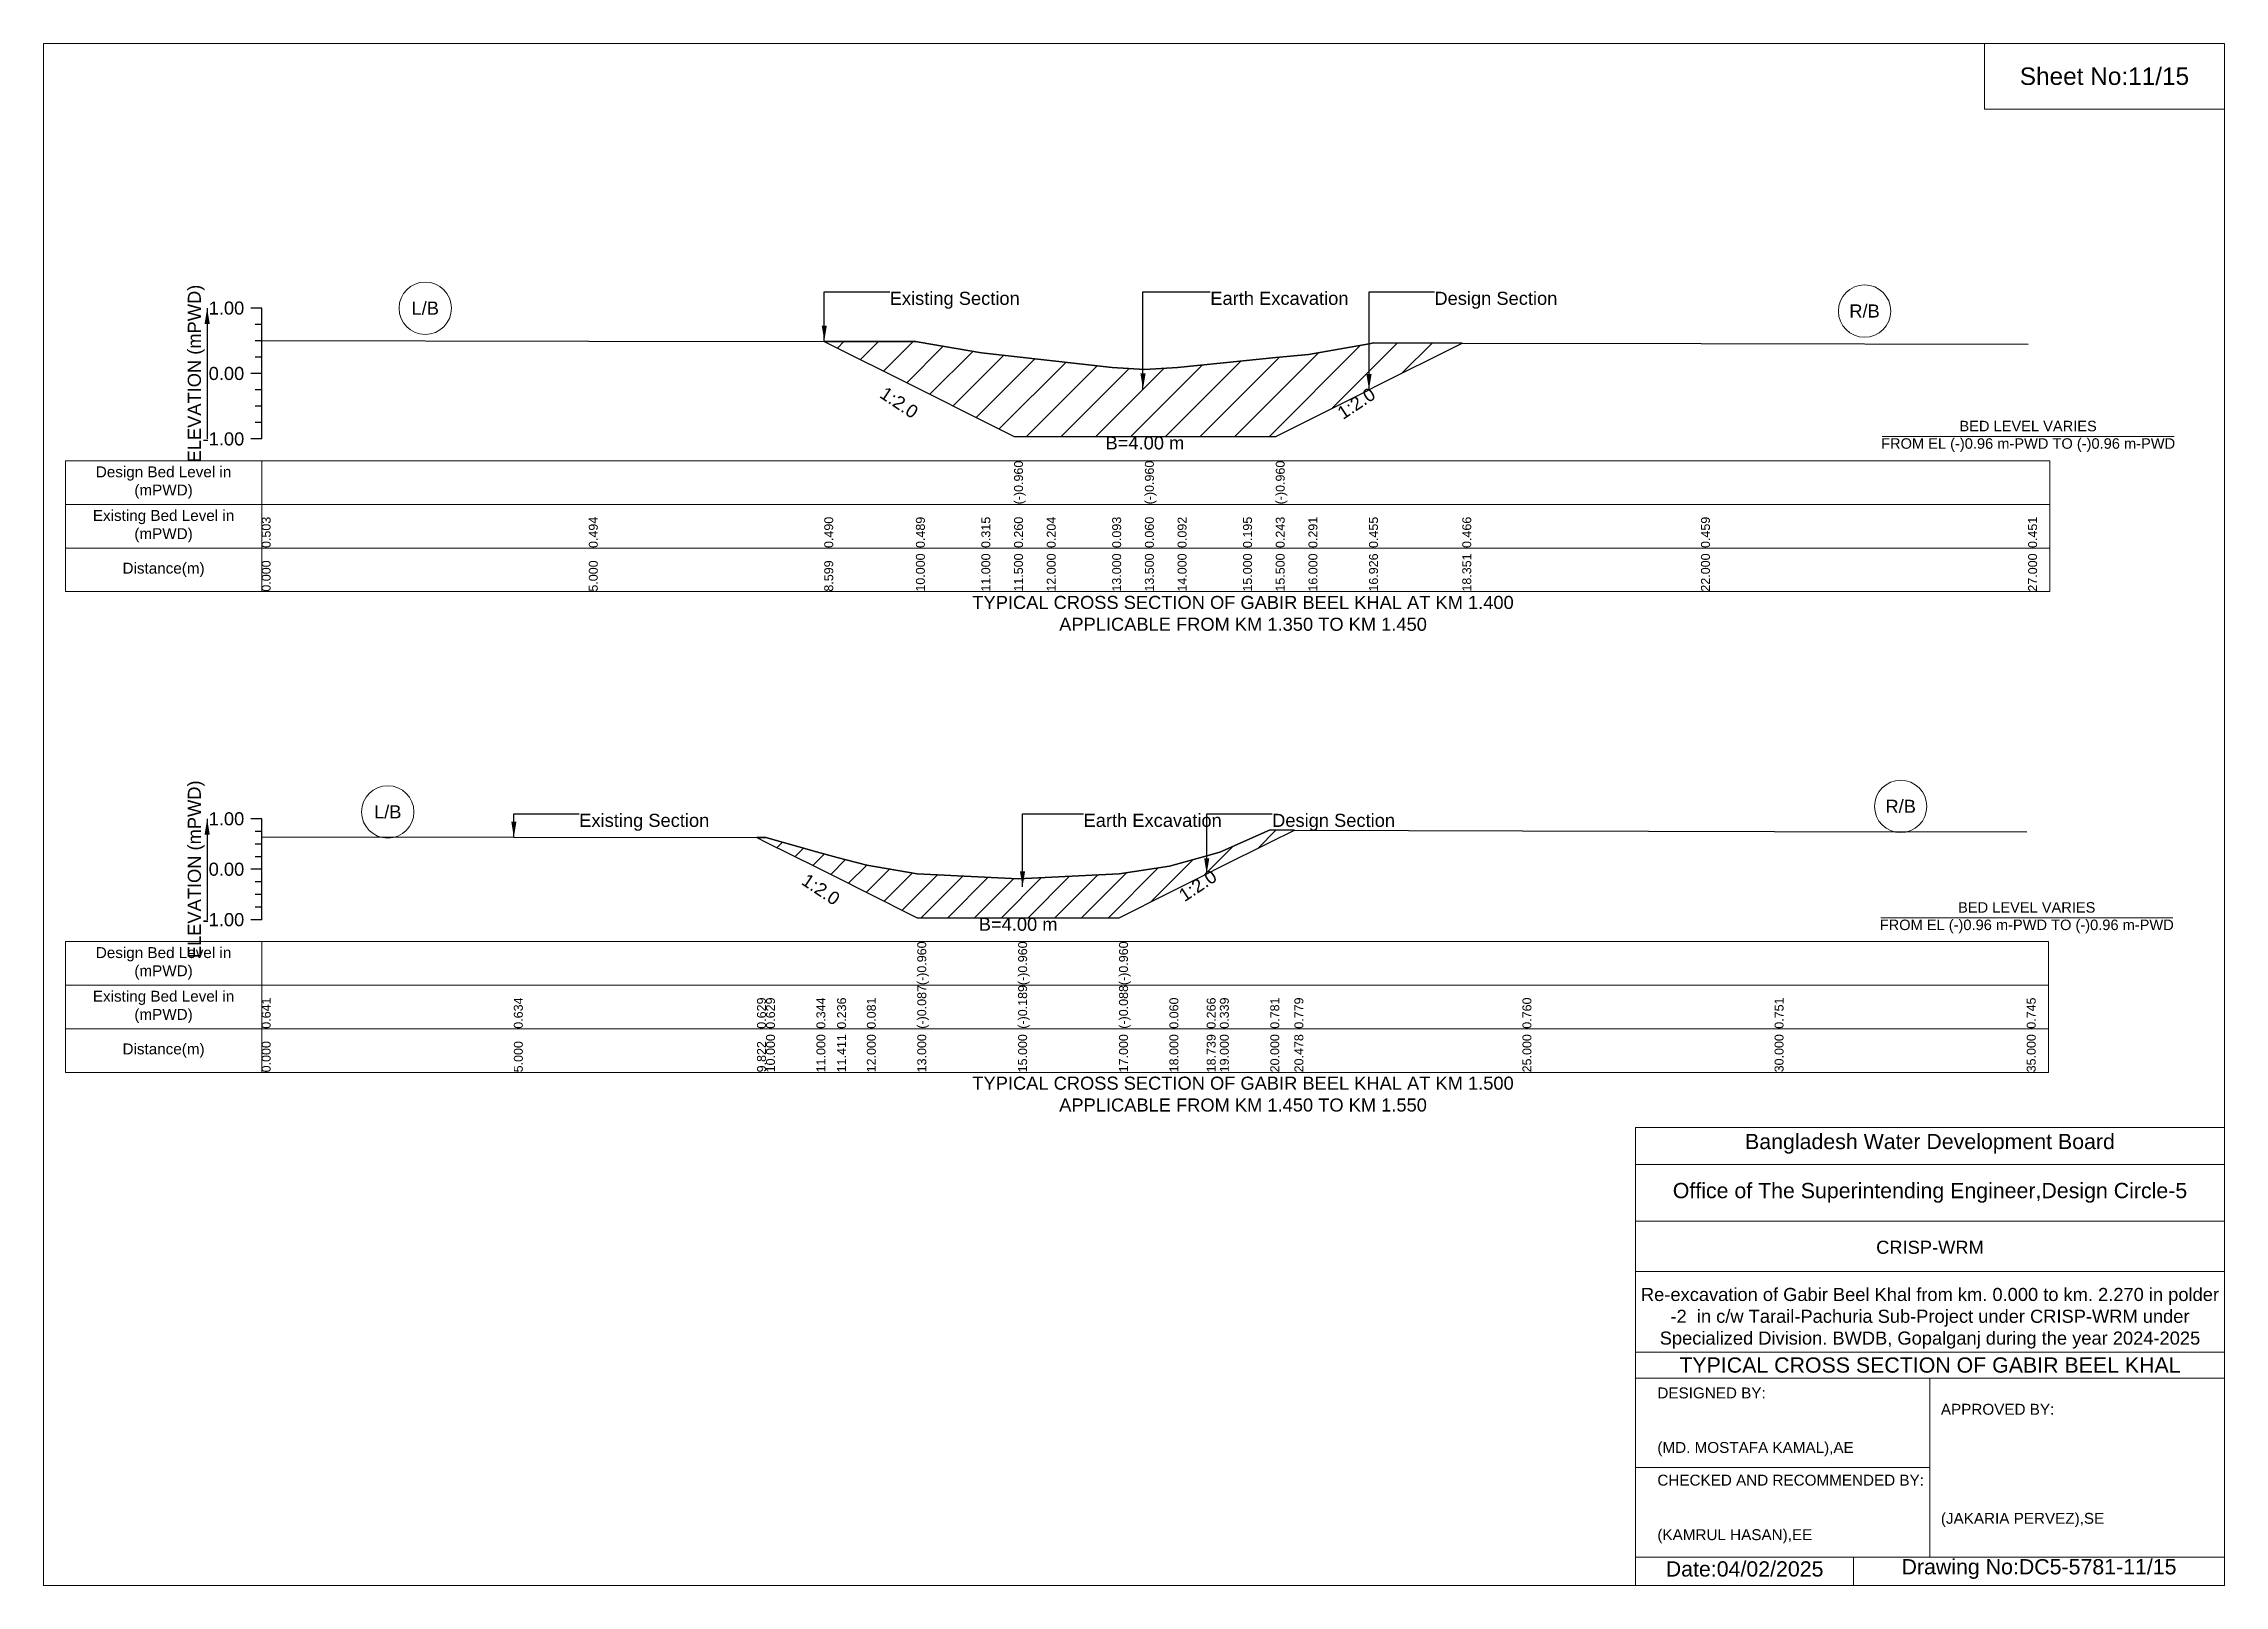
# Model space of a CAD drawing. Header units: inches. Extents: x 91000 to 258000, y -5656 to 6519.
# Drawn here: x 200000 to 208000, y -5656 to 0 of the extents above; entities that cross this region are included whole.
import ezdxf

# ---------------------------------------------------------------- set-up
doc = ezdxf.new("R2010")
doc.units = ezdxf.units.IN
doc.header["$LTSCALE"] = 7
doc.header["$MEASUREMENT"] = 0
for name, color, linetype, lineweight in [('Cross section Data Border', 7, 'Continuous', 9), ('Cross Section Labels', 7, 'Continuous', 9), ('Existing_Bed_Level for Xsection', 7, 'Continuous', 25)]:
    doc.layers.add(name, color=color, linetype=linetype, lineweight=lineweight)
doc.styles.get("Standard").update_dxf_attribs({"font": 'arial.ttf'})
doc.dimstyles.get("Standard").update_dxf_attribs({"dimtxt": 0.18, "dimasz": 0.18, "dimexe": 0.18, "dimexo": 0.0625, "dimgap": 0.09, "dimtad": 0, "dimtih": 1, "dimtoh": 1, "dimdec": 4, "dimzin": 0, "dimdsep": 46, "dimtxsty": 'Standard', "dimcen": 0.09, "dimadec": 0, "dimazin": 0, "dimtfac": 1, "dimtdec": 4, "dimtofl": 0, "dimtmove": 0, "dimatfit": 3, "dimfxl": 1, "dimtolj": 1, "dimtzin": 0, "dimarcsym": 0})

msp = doc.modelspace()

# ---------------------------------------------------------------- texts
at = {"layer": 'Cross section Data Border', "char_height": 40, "width": 640, "attachment_point": 5}
for s, insert in [('Design Bed Level in (mPWD)', (200440, -1610.4)), ('Existing Bed Level in (mPWD)', (200440, -1770.4)), ('Distance(m)', (200440, -1930.4)), ('Design Bed Level in (mPWD)', (200440, -3374)), ('Existing Bed Level in (mPWD)', (200440, -3534)), ('Distance(m)', (200440, -3694))]:
    msp.add_mtext(s, dxfattribs=dict(at, insert=insert))
at = {"layer": 'Cross Section Labels'}
for s, insert, char_height, attachment_point in [('Sheet No:11/15', (207560, -120), 64, 5), ('L/B', (201400, -970.8), 48, 5), ('Existing Section', (203103.8, -910.4), 48, 1), ('Earth Excavation', (204280, -910.4), 48, 1), ('Design Section', (205102.1, -910.4), 48, 1), ('R/B', (206680, -981.2), 48, 5), ('BED LEVEL VARIES ^JFROM EL (-)0.96 m-PWD TO (-)0.96 m-PWD', (207280, -1440.8), 38.4, 5), ('B=4.00 m', (204040, -1440.8), 48, 2), ('TYPICAL CROSS SECTION OF GABIR BEEL KHAL AT KM 1.400^JAPPLICABLE FROM KM 1.350 TO KM 1.450', (204400, -2090.4), 48, 5), ('L/B', (201262.5, -2818.6), 48, 5), ('R/B', (206812.5, -2798.2), 48, 5), ('Existing Section', (201965, -2825.5), 48, 1), ('Earth Excavation', (203815, -2825.5), 48, 1), ('Design Section', (204506.7, -2825.5), 48, 1), ('BED LEVEL VARIES ^JFROM EL (-)0.96 m-PWD TO (-)0.96 m-PWD', (207275, -3206.6), 38.4, 5), ('B=4.00 m', (203575, -3206.6), 48, 2), ('TYPICAL CROSS SECTION OF GABIR BEEL KHAL AT KM 1.500^JAPPLICABLE FROM KM 1.450 TO KM 1.550', (204400, -3854), 48, 5), ('Bangladesh Water Development Board', (206920, -4036), 56, 5), ('Office of The Superintending Engineer,Design Circle-5', (206920, -4216), 56, 5)]:
    msp.add_mtext(s, dxfattribs=dict(at, insert=insert, char_height=char_height, attachment_point=attachment_point))
at = {"layer": 'Cross Section Labels', "char_height": 48, "attachment_point": 2}
for insert, rotation in [((203151.9, -1296.8), 326.30993), ((204802.1, -1299.7), 33.69007), ((204220.5, -3068.9), 33.69007), ((202864.8, -3082.8), 326.30993)]:
    msp.add_mtext('1:2.0', dxfattribs=dict(at, insert=insert, rotation=rotation))
at = {"layer": 'Cross Section Labels'}
for s, insert, char_height, width, attachment_point in [('CRISP-WRM', (206920, -4416), 48, 2240, 5), ('Re-excavation of Gabir Beel Khal from km. 0.000 to km. 2.270 in polder -2  in c/w Tarail-Pachuria Sub-Project under CRISP-WRM under Specialized Division. BWDB, Gopalganj during the year 2024-2025', (206920, -4676), 48, 2160, 5), ('TYPICAL CROSS SECTION OF GABIR BEEL KHAL', (206920, -4848), 56, 2240, 5), ('DESIGNED BY:^J^J^J(MD. MOSTAFA KAMAL),AE', (205920, -5056), 40, 1120, 4), ('APPROVED BY:^J^J^J^J^J^J(JAKARIA PERVEZ),SE', (206960, -5216), 40, 1120, 4), ('CHECKED AND RECOMMENDED BY:^J^J^J(KAMRUL HASAN),EE', (205920, -5376), 40, 1120, 4), ('Date:04/02/2025', (206240, -5596), 56, 1120, 5), ('Drawing No:DC5-5781-11/15', (207320, -5596), 56, 1760, 5)]:
    msp.add_mtext(s, dxfattribs=dict(at, insert=insert, char_height=char_height, width=width, attachment_point=attachment_point))
at = {"layer": 'Existing_Bed_Level for Xsection', "rotation": 90}
for s, insert, char_height, attachment_point in [('ELEVATION (mPWD)', (200560, -1210.4), 48, 5), ('(-)0.960', (203560, -1690.4), 32.8, 1), ('(-)0.960', (204040, -1690.4), 32.8, 1), ('(-)0.960', (204520, -1690.4), 32.8, 1), ('0.503', (200800, -1850.4), 32.8, 1), ('0.494', (202000, -1850.4), 32.8, 1), ('0.490', (202863.8, -1850.4), 32.8, 1), ('0.489', (203200, -1850.4), 32.8, 1), ('0.315', (203440, -1850.4), 32.8, 1), ('0.260', (203560, -1850.4), 32.8, 1), ('0.204', (203680, -1850.4), 32.8, 1), ('0.093', (203920, -1850.4), 32.8, 1), ('0.060', (204040, -1850.4), 32.8, 1), ('0.092', (204160, -1850.4), 32.8, 1), ('0.195', (204400, -1850.4), 32.8, 1), ('0.243', (204520, -1850.4), 32.8, 1), ('0.291', (204640, -1850.4), 32.8, 1), ('0.455', (204862.1, -1850.4), 32.8, 1), ('0.466', (205204.3, -1850.4), 32.8, 1), ('0.459', (206080, -1850.4), 32.8, 1), ('0.451', (207280, -1850.4), 32.8, 1), ('0.000', (200800, -2010.4), 32.8, 1), ('5.000', (202000, -2010.4), 32.8, 1), ('8.599', (202863.8, -2010.4), 32.8, 1), ('10.000', (203200, -2010.4), 32.8, 1), ('11.000', (203440, -2010.4), 32.8, 1), ('11.500', (203560, -2010.4), 32.8, 1), ('12.000', (203680, -2010.4), 32.8, 1), ('13.000', (203920, -2010.4), 32.8, 1), ('13.500', (204040, -2010.4), 32.8, 1), ('14.000', (204160, -2010.4), 32.8, 1), ('15.000', (204400, -2010.4), 32.8, 1), ('15.500', (204520, -2010.4), 32.8, 1), ('16.000', (204640, -2010.4), 32.8, 1), ('16.926', (204862.1, -2010.4), 32.8, 1), ('18.351', (205204.3, -2010.4), 32.8, 1), ('22.000', (206080, -2010.4), 32.8, 1), ('27.000', (207280, -2010.4), 32.8, 1), ('ELEVATION (mPWD)', (200560, -3029), 48, 5), ('(-)0.960', (203205, -3454), 32.8, 1), ('(-)0.960', (203575, -3454), 32.8, 1), ('(-)0.960', (203945, -3454), 32.8, 1), ('0.641', (200800, -3614), 32.8, 1), ('0.634', (201725, -3614), 32.8, 1), ('0.629', (202617, -3614), 32.8, 1), ('0.629', (202650, -3614), 32.8, 1), ('0.344', (202835, -3614), 32.8, 1), ('0.236', (202911, -3614), 32.8, 1), ('0.081', (203020, -3614), 32.8, 1), ('(-)0.087', (203205, -3614), 32.8, 1), ('(-)0.189', (203575, -3614), 32.8, 1), ('(-)0.088', (203945, -3614), 32.8, 1), ('0.060', (204130, -3614), 32.8, 1), ('0.266', (204266.7, -3614), 32.8, 1), ('0.339', (204315, -3614), 32.8, 1), ('0.781', (204500, -3614), 32.8, 1), ('0.779', (204588.4, -3614), 32.8, 1), ('0.760', (205425, -3614), 32.8, 1), ('0.751', (206350, -3614), 32.8, 1), ('0.745', (207275, -3614), 32.8, 1), ('0.000', (200800, -3774), 32.8, 1), ('5.000', (201725, -3774), 32.8, 1), ('9.822', (202617, -3774), 32.8, 1), ('10.000', (202650, -3774), 32.8, 1), ('11.000', (202835, -3774), 32.8, 1), ('11.411', (202911, -3774), 32.8, 1), ('12.000', (203020, -3774), 32.8, 1), ('13.000', (203205, -3774), 32.8, 1), ('15.000', (203575, -3774), 32.8, 1), ('17.000', (203945, -3774), 32.8, 1), ('18.000', (204130, -3774), 32.8, 1), ('18.739', (204266.7, -3774), 32.8, 1), ('19.000', (204315, -3774), 32.8, 1), ('20.000', (204500, -3774), 32.8, 1), ('20.478', (204588.4, -3774), 32.8, 1), ('25.000', (205425, -3774), 32.8, 1), ('30.000', (206350, -3774), 32.8, 1), ('35.000', (207275, -3774), 32.8, 1)]:
    msp.add_mtext(s, dxfattribs=dict(at, insert=insert, char_height=char_height, attachment_point=attachment_point))
at = {"layer": 'Existing_Bed_Level for Xsection', "char_height": 48, "attachment_point": 6}
for s, insert in [('1.00', (200736, -970.4)), ('0.00', (200736, -1210.4)), ('-1.00', (200736, -1450.4)), ('1.00', (200736, -2844)), ('0.00', (200736, -3029)), ('-1.00', (200736, -3214))]:
    msp.add_mtext(s, dxfattribs=dict(at, insert=insert))

# ---------------------------------------------------------------- hatches: boundary and pattern name
at = {"layer": 'Existing_Bed_Level for Xsection'}
h = msp.add_hatch(dxfattribs=at)
h.set_pattern_fill('ANSI31', color=256, scale=720, style=0)
h.paths.add_polyline_path([(202863.8, -1092.7), (203200, -1260.8), (203211.9, -1266.8), (203440, -1380.8), (203560, -1440.8), (203680, -1440.8), (203920, -1440.8), (204040, -1440.8), (204160, -1440.8), (204400, -1440.8), (204520, -1440.8), (204640, -1380.8), (204862.1, -1269.7), (204880, -1260.8), (205204.3, -1098.7), (204880, -1098.1), (204862.1, -1101.2), (204640, -1140.6), (204520, -1152.1), (204400, -1163.6), (204160, -1188.3), (204040, -1196), (203920, -1188.1), (203680, -1161.4), (203560, -1148.1), (203440, -1134.8), (203211.9, -1095.1), (203200, -1093)])
h = msp.add_hatch(dxfattribs=at)
h.set_pattern_fill('ANSI31', color=256, scale=555, style=0)
h.paths.add_polyline_path([(202617, -2912.6), (202650, -2929.1), (202835, -3021.6), (202911, -3059.6), (203020, -3114.1), (203205, -3206.6), (203575, -3206.6), (203945, -3206.6), (204130, -3114.1), (204266.7, -3045.8), (204315, -3021.6), (204500, -2929.1), (204588.4, -2884.9), (204500, -2884.6), (204315, -2966.3), (204266.7, -2979.8), (204130, -3017.9), (203945, -3045.3), (203575, -3064), (203205, -3045.1), (203020, -3014.1), (202911, -2985.4), (202835, -2965.4), (202650, -2912.7)])

# ---------------------------------------------------------------- linework, layer by layer
at = {"layer": 'Cross section Data Border'}
for points in [[(200080, -1530.4), (207360, -1530.4), (207360, -2010.4), (200080, -2010.4)], [(200080, -3294), (207355, -3294), (207355, -3774), (200080, -3774)]]:
    msp.add_lwpolyline(points, close=True, dxfattribs=at)
for points in [[(200800, -1530.4), (200800, -2010.4)], [(200080, -1690.4), (207360, -1690.4)], [(200080, -1850.4), (207360, -1850.4)], [(200800, -3294), (200800, -3774)], [(200080, -3454), (207355, -3454)], [(200080, -3614), (207355, -3614)]]:
    msp.add_lwpolyline(points, dxfattribs=at)
at = {"layer": 'Cross Section Labels'}
for points in [[(200000, 0), (208000, 0), (208000, -5656), (200000, -5656)], [(207120, 0), (208000, 0), (208000, -240), (207120, -240)]]:
    msp.add_lwpolyline(points, close=True, dxfattribs=at)
for points in [[(206744.2, -1440.8), (207815.8, -1440.8)], [(206739.2, -3206.6), (207810.8, -3206.6)], [(205840, -5656), (205840, -3976), (208000, -3976)], [(205840, -4112), (208000, -4112)], [(205840, -4320), (208000, -4320)], [(205840, -4504), (208000, -4504)], [(205840, -4800), (208000, -4800)], [(205840, -4896), (208000, -4896)], [(206920, -4896), (206920, -5552)], [(205840, -5224), (206920, -5224)], [(205840, -5552), (208000, -5552)], [(206640, -5552), (206640, -5656)]]:
    msp.add_lwpolyline(points, dxfattribs=at)
for centre in [(201400, -970.8), (206680, -981.2), (206812.5, -2798.2), (201262.5, -2818.6)]:
    msp.add_circle(centre, 96, dxfattribs=at)
at = {"layer": 'Existing_Bed_Level for Xsection'}
for points in [[(200800, -970.4), (200760, -970.4)], [(200800, -1030.4), (200776, -1030.4)], [(200800, -1450.4), (200800, -1210.4), (200800, -970.4)], [(200800, -1090.4), (200776, -1090.4)], [(200800, -1089.7), (202000, -1091.8), (202863.8, -1092.7), (203200, -1093), (203211.9, -1095.1), (203440, -1134.8), (203560, -1148.1), (203560, -1148.1), (203680, -1161.4), (203920, -1188.1), (204040, -1196), (204040, -1196), (204160, -1188.3), (204400, -1163.6), (204520, -1152.1), (204520, -1152.1), (204640, -1140.6), (204862.1, -1101.2), (204880, -1098.1), (205204.3, -1098.7), (206080, -1100.2), (207280, -1102.1)], [(200800, -1150.4), (200776, -1150.4)], [(200800, -1210.4), (200760, -1210.4)], [(200800, -1270.4), (200776, -1270.4)], [(200800, -1330.4), (200776, -1330.4)], [(200800, -1390.4), (200776, -1390.4)], [(200800, -1450.4), (200760, -1450.4)], [(200800, -2844), (200760, -2844)], [(200800, -3214), (200800, -3029), (200800, -2844)], [(200800, -2890.3), (200776, -2890.3)], [(200800, -2936.5), (200776, -2936.5)], [(200800, -2910.4), (201725, -2911.7), (202617, -2912.6), (202650, -2912.7), (202835, -2965.4), (202911, -2985.4), (203020, -3014.1), (203205, -3045.1), (203205, -3045.1), (203575, -3064), (203575, -3064), (203945, -3045.3), (203945, -3045.3), (204130, -3017.9), (204266.7, -2979.8), (204315, -2966.3), (204500, -2884.6), (204588.4, -2884.9), (205425, -2888.4), (206350, -2890.1), (207275, -2891.2)], [(200800, -3029), (200760, -3029)], [(200800, -2982.8), (200776, -2982.8)], [(200800, -3075.3), (200776, -3075.3)], [(200800, -3121.5), (200776, -3121.5)], [(200800, -3167.8), (200776, -3167.8)], [(200800, -3214), (200760, -3214)]]:
    msp.add_lwpolyline(points, dxfattribs=at)
for points in [[(202863.8, -1092.7), (203200, -1260.8), (203211.9, -1266.8), (203440, -1380.8), (203560, -1440.8), (203560, -1440.8), (203680, -1440.8), (203920, -1440.8), (204040, -1440.8), (204040, -1440.8), (204160, -1440.8), (204400, -1440.8), (204520, -1440.8), (204520, -1440.8), (204640, -1380.8), (204862.1, -1269.7), (204880, -1260.8), (205204.3, -1098.7), (205204.3, -1098.7), (205204.3, -1098.7), (204880, -1098.1), (204862.1, -1101.2), (204640, -1140.6), (204520, -1152.1), (204520, -1152.1), (204400, -1163.6), (204160, -1188.3), (204040, -1196), (204040, -1196), (203920, -1188.1), (203680, -1161.4), (203560, -1148.1), (203560, -1148.1), (203440, -1134.8), (203211.9, -1095.1), (203200, -1093)], [(202617, -2912.6), (202650, -2929.1), (202835, -3021.6), (202911, -3059.6), (203020, -3114.1), (203205, -3206.6), (203205, -3206.6), (203575, -3206.6), (203575, -3206.6), (203945, -3206.6), (203945, -3206.6), (204130, -3114.1), (204266.7, -3045.8), (204315, -3021.6), (204500, -2929.1), (204588.4, -2884.9), (204588.4, -2884.9), (204588.4, -2884.9), (204500, -2884.6), (204315, -2966.3), (204266.7, -2979.8), (204130, -3017.9), (203945, -3045.3), (203945, -3045.3), (203575, -3064), (203575, -3064), (203205, -3045.1), (203205, -3045.1), (203020, -3014.1), (202911, -2985.4), (202835, -2965.4), (202650, -2912.7)]]:
    msp.add_lwpolyline(points, close=True, dxfattribs=at)

msp.set_redraw_order([(e.dxf.handle, doc.entitydb.next_handle()) for e in msp.query("TEXT MTEXT ATTDEF DIMENSION ARC_DIMENSION")])  # texts and dimensions are drawn at this point

# ---------------------------------------------------------------- leaders
at = {"layer": 'Cross Section Labels', "annotation_type": 0, "has_hookline": 1, "hookline_direction": 0}
for points, text_width in [([(202863.8, -1091.8), (202863.8, -910.4), (203103.7, -910.4)], 467.2), ([(204033, -1267.4), (204033, -910.4), (204279.9, -910.4)], 497), ([(204862.1, -1269.7), (204862.1, -910.4), (205102, -910.4)], 441.2), ([(201725, -2911.7), (201725, -2825.5), (201964.9, -2825.5)], 467.2), ([(203591.1, -3093.7), (203591.1, -2825.5), (203814.9, -2825.5)], 497), ([(204266.7, -3045.8), (204266.7, -2825.5), (204506.6, -2825.5)], 441.2)]:
    msp.add_leader(points, dimstyle='Standard', override={"dimasz": 57.6}, dxfattribs=dict(at, text_width=text_width))
at = {"layer": 'Existing_Bed_Level for Xsection'}
for points in [[(200600, -970.4), (200600, -1450.4)], [(200600, -2844), (200600, -3214)]]:
    msp.add_leader(points, dimstyle='Standard', override={"dimasz": 57.6}, dxfattribs=at)

doc.saveas('drawing.dxf')
